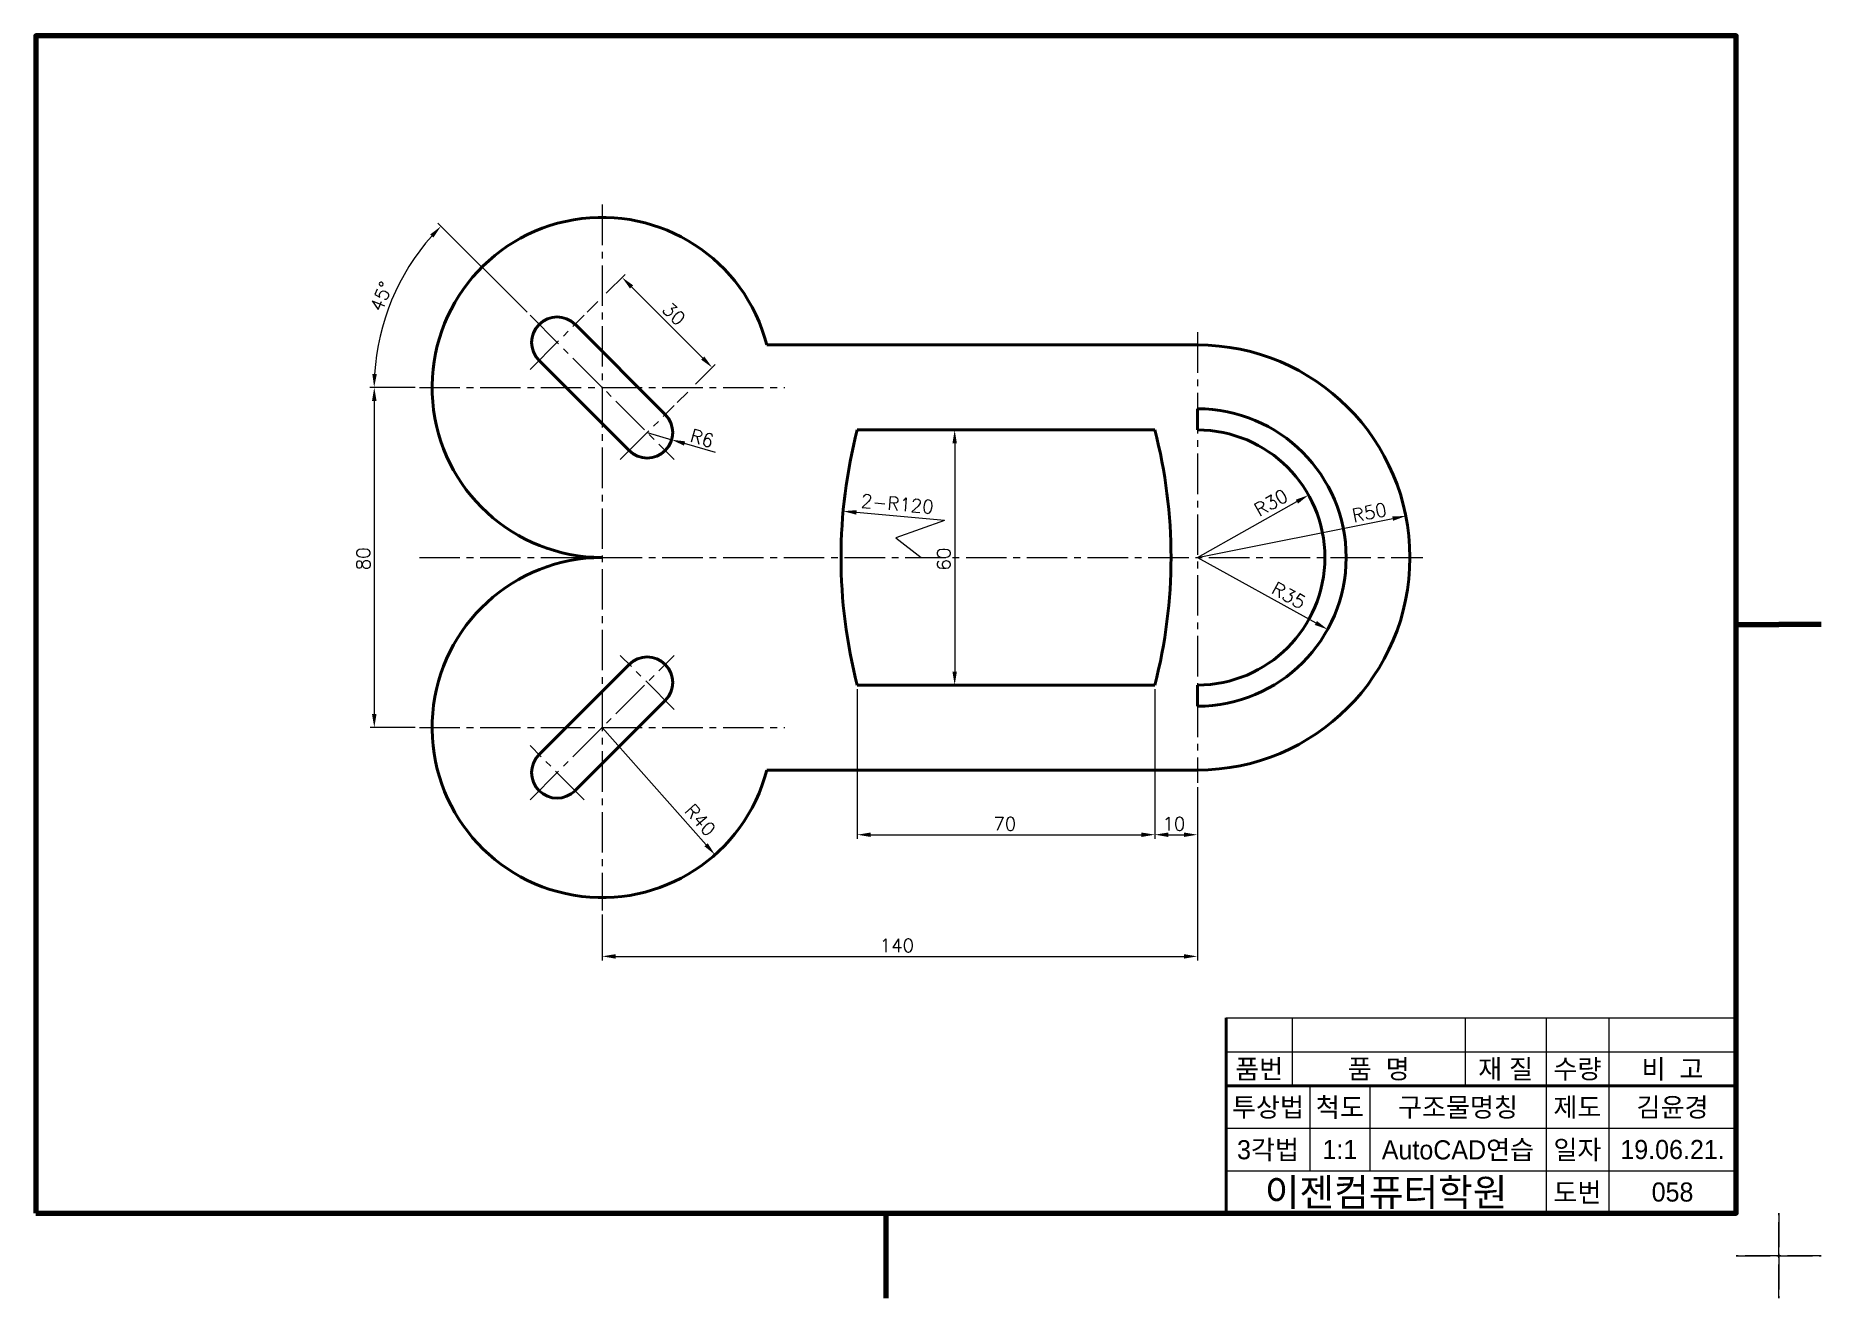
# Model space of a CAD drawing. Header units: millimetres. Extents: x 0 to 4210, y 0 to 2980.
# Drawn here: x 2950 to 3370, y 1475 to 1772 of the extents above; entities that cross this region are included whole.
import ezdxf
from ezdxf.enums import TextEntityAlignment as Align

# ---------------------------------------------------------------- set-up
doc = ezdxf.new("R2010")
doc.units = ezdxf.units.MM
doc.linetypes.add('CENTER2', pattern=[28.575, 19.05, -3.175, 3.175, -3.175])
doc.linetypes.add('PHANTOM2', pattern=[31.75, 15.875, -3.175, 3.175, -3.175, 3.175, -3.175])
for name, color, linetype, lineweight in [('가는선', 1, 'Continuous', 13), ('구분선', 1, 'PHANTOM2', 13), ('문자', 2, 'Continuous', 20), ('외곽선', 4, 'Continuous', 70), ('외형선', 3, 'Continuous', 40), ('중심선', 1, 'CENTER2', 13), ('치수선', 1, 'Continuous', 13)]:
    doc.layers.add(name, color=color, linetype=linetype, lineweight=lineweight)
doc.styles.get("Standard").update_dxf_attribs({"font": 'romans.shx'})
doc.styles.add('한글', font='')
doc.styles.get('한글').set_extended_font_data('Gulim')

msp = doc.modelspace()

# ---------------------------------------------------------------- texts
at = {"layer": '문자', "color": 2, "ltscale": 0.5}
for s, rotation, p in [('45°', 67.5, (3031.39, 1706.83)), ('80', 90, (3028.64, 1646.26))]:
    msp.add_text(s, height=3.15, rotation=rotation, dxfattribs=at).set_placement(p)
at = {"layer": '문자', "ltscale": 0.5}
for s, rotation, p in [('30', 315, (3097.11, 1707.37)), ('R6', 343.6603, (3103.62, 1676.57)), ('2-R120', 354.7923, (3143.99, 1661.09)), ('R30', 29.3071, (3237.75, 1658.78)), ('R50', 11.2548, (3259.95, 1657.5)), ('60', 90, (3165.16, 1646.18)), ('R35', 331.0831, (3240.35, 1640.94)), ('R40', 311.567, (3102.42, 1589.54))]:
    msp.add_text(s, height=3.15, rotation=rotation, dxfattribs=at).set_placement(p)
for s, p in [('70', (3175.24, 1585.05)), ('10', (3215.01, 1585.05)), ('140', (3148.51, 1556.43))]:
    msp.add_text(s, height=3.15, dxfattribs=at).set_placement(p)
at = {"layer": '문자', "ltscale": 0.5, "style": '한글'}
for s, height, p in [('품번', 4.5, (3237.79, 1529)), ('품  명', 4.5, (3265.9, 1529)), ('재 질', 4.5, (3295.75, 1529)), ('수량', 4.5, (3312.64, 1529)), ('비  고', 4.5, (3335.01, 1529)), ('투상법', 4.5, (3239.86, 1520)), ('척도', 4.5, (3256.76, 1520)), ('구조물명칭', 4.5, (3284.54, 1520)), ('제도', 4.5, (3312.64, 1520)), ('김윤경', 4.5, (3335.01, 1520)), ('3각법', 4.5, (3239.86, 1510)), ('1:1', 4.5, (3256.76, 1510)), ('AutoCAD연습', 4.5, (3284.54, 1510)), ('일자', 4.5, (3312.64, 1510)), ('19.06.21.', 4.5, (3335.01, 1510)), ('이젠컴퓨터학원', 6.5, (3267.64, 1500)), ('도번', 4.5, (3312.64, 1500)), ('058', 4.5, (3335.01, 1500))]:
    msp.add_text(s, height=height, dxfattribs=at).set_placement(p, align=Align.MIDDLE)

# ---------------------------------------------------------------- linework, layer by layer
at = {"layer": '가는선', "ltscale": 0.5}
for p, q in [((3230, 1541), (3350, 1541)), ((3245.58, 1541), (3245.58, 1525)), ((3286.22, 1541), (3286.22, 1525)), ((3305.27, 1541), (3305.27, 1495)), ((3320.01, 1541), (3320.01, 1495)), ((3230, 1533), (3350, 1533)), ((3249.73, 1525), (3249.73, 1505)), ((3263.8, 1525), (3263.8, 1505)), ((3230, 1515), (3350, 1515)), ((3230, 1505), (3350, 1505))]:
    msp.add_line(p, q, dxfattribs=at)
at = {"layer": '구분선', "ltscale": 0.5}
for points in [[(3350, 1485), (3360, 1485), (3360, 1495)], [(3350, 1485), (3360, 1485), (3360, 1495)], [(3360, 1495), (3360, 1485), (3370, 1485)], [(3360, 1495), (3360, 1485), (3370, 1485)], [(3360, 1495), (3360, 1485), (3370, 1485)], [(3360, 1495), (3360, 1485), (3370, 1485)], [(3360, 1475), (3360, 1485), (3350, 1485)], [(3370, 1485), (3360, 1485), (3360, 1475)], [(3370, 1485), (3360, 1485), (3360, 1475)]]:
    msp.add_lwpolyline(points, dxfattribs=at)
at = {"layer": '외곽선', "ltscale": 0.5}
for p, q in [((3350, 1633.5), (3360, 1633.5)), ((3370, 1633.5), (3360, 1633.5)), ((3370, 1633.5), (3360, 1633.5)), ((3350, 1495), (3350, 1541)), ((3150, 1495), (3150, 1485)), ((3150, 1495), (3150, 1485)), ((3150, 1485), (3150, 1475))]:
    msp.add_line(p, q, dxfattribs=at)
msp.add_lwpolyline([(2950, 1495), (3350, 1495), (3350, 1772), (2950, 1772)], close=True, dxfattribs=at)
at = {"layer": '외형선', "ltscale": 0.5}
for p, q in [((3076.87, 1704.11), (3098.09, 1682.89)), ((3223.24, 1699.26), (3121.97, 1699.26)), ((3068.39, 1695.62), (3089.6, 1674.41)), ((3223.24, 1679.26), (3223.24, 1684.26)), ((3143.24, 1679.26), (3213.24, 1679.26)), ((3068.39, 1602.89), (3089.6, 1624.11)), ((3213.24, 1619.26), (3143.24, 1619.26)), ((3223.24, 1614.26), (3223.24, 1619.26)), ((3076.87, 1594.41), (3098.09, 1615.62)), ((3223.24, 1599.26), (3121.97, 1599.26)), ((3230, 1541), (3230, 1533)), ((3230, 1533), (3230, 1525)), ((3230, 1525), (3350, 1525)), ((3230, 1525), (3230, 1505)), ((3230, 1505), (3230, 1495))]:
    msp.add_line(p, q, dxfattribs=at)
for centre, radius, start, end in [((3083.24, 1689.26), 40, 14.4775, 270), ((3072.63, 1699.86), 6, 45, 225), ((3223.24, 1649.26), 50, 270, 90), ((3223.24, 1649.26), 35, 270, 90), ((3093.84, 1678.65), 6, 225, 45), ((3259.43, 1649.26), 120, 165.5225, 194.4775), ((3097.05, 1649.26), 120, 345.5225, 14.4775), ((3223.24, 1649.26), 30, 270, 90), ((3083.24, 1609.26), 40, 90, 345.5225), ((3093.84, 1619.86), 6, 315, 135), ((3072.63, 1598.65), 6, 135, 315)]:
    msp.add_arc(centre, radius, start, end, dxfattribs=at)
at = {"layer": '중심선', "ltscale": 0.5}
for p, q in [((3083.24, 1732.26), (3083.24, 1566.26)), ((3066.27, 1693.5), (3078.99, 1706.23)), ((3066.27, 1706.23), (3100.21, 1672.29)), ((3223.24, 1702.26), (3223.24, 1596.26)), ((3040.24, 1689.26), (3126.24, 1689.26)), ((3087.48, 1672.29), (3100.21, 1685.01)), ((3040.24, 1649.26), (3276.24, 1649.26)), ((3066.27, 1592.29), (3100.21, 1626.23)), ((3100.21, 1613.5), (3087.48, 1626.23)), ((3040.24, 1609.26), (3126.24, 1609.26)), ((3078.99, 1592.29), (3066.27, 1605.01))]:
    msp.add_line(p, q, dxfattribs=at)
at = {"layer": '치수선', "color": 1, "ltscale": 0.5}
for p, q in [((3065.56, 1706.93), (3044.61, 1727.88)), ((3039.24, 1689.26), (3028.61, 1689.26)), ((3039.24, 1689.26), (3028.64, 1689.26)), ((3029.64, 1686.11), (3029.64, 1612.41)), ((3039.24, 1609.26), (3028.64, 1609.26))]:
    msp.add_line(p, q, dxfattribs=at)
at = {"layer": '치수선', "ltscale": 0.5}
for p, q in [((3084.2, 1711.43), (3088.62, 1715.86)), ((3079.7, 1706.93), (3082.24, 1709.47)), ((3090.14, 1712.92), (3106.9, 1696.16)), ((3105.22, 1690.03), (3109.84, 1694.64)), ((3100.91, 1685.72), (3103.37, 1688.17)), ((3093.84, 1678.65), (3099.6, 1676.96)), ((3109.89, 1673.95), (3102.62, 1676.08)), ((3166.16, 1676.11), (3166.16, 1622.41)), ((3163.77, 1657.98), (3143.06, 1659.86)), ((3223.24, 1649.26), (3246.65, 1662.4)), ((3163.77, 1657.98), (3152.34, 1653.92)), ((3223.24, 1649.26), (3269.19, 1658.4)), ((3152.34, 1653.92), (3158.24, 1649.26)), ((3223.24, 1649.26), (3251.12, 1633.86)), ((3143.24, 1618.26), (3143.24, 1583.05)), ((3213.24, 1618.26), (3213.24, 1583.05)), ((3083.24, 1609.26), (3107.69, 1581.69)), ((3223.24, 1595.26), (3223.24, 1583.05)), ((3146.39, 1584.05), (3210.09, 1584.05)), ((3216.39, 1584.05), (3220.09, 1584.05)), ((3223.24, 1583.05), (3223.24, 1554.43)), ((3083.24, 1565.26), (3083.24, 1554.43)), ((3086.39, 1555.43), (3220.09, 1555.43))]:
    msp.add_line(p, q, dxfattribs=at)
at = {"layer": '치수선', "color": 1, "ltscale": 0.5}
msp.add_arc((3083.24, 1689.26), 53.62, 138.3663, 176.6337, dxfattribs=at)
for points in [[(3042.78, 1725.24), (3043.54, 1724.52), (3045.32, 1727.17)], [(3029.11, 1686.11), (3030.16, 1686.11), (3029.64, 1689.26)], [(3030.23, 1692.39), (3029.18, 1692.42), (3029.61, 1689.26)], [(3029.11, 1612.41), (3030.16, 1612.41), (3029.64, 1609.26)]]:
    msp.add_solid(points, dxfattribs=at)
at = {"layer": '치수선', "ltscale": 0.5}
for points in [[(3090.51, 1713.29), (3089.77, 1712.55), (3087.92, 1715.15)], [(3107.27, 1696.53), (3106.53, 1695.79), (3109.13, 1693.94)], [(3102.77, 1676.58), (3102.48, 1675.57), (3099.6, 1676.96)], [(3165.63, 1676.11), (3166.68, 1676.11), (3166.16, 1679.26)], [(3246.39, 1662.86), (3246.91, 1661.94), (3249.4, 1663.94)], [(3143.11, 1660.39), (3143.01, 1659.34), (3139.92, 1660.15)], [(3269.08, 1658.92), (3269.29, 1657.89), (3272.27, 1659.02)], [(3251.37, 1634.32), (3250.86, 1633.4), (3253.87, 1632.33)], [(3165.63, 1622.41), (3166.68, 1622.41), (3166.16, 1619.26)], [(3146.39, 1584.57), (3146.39, 1583.52), (3143.24, 1584.05)], [(3210.09, 1584.57), (3210.09, 1583.52), (3213.24, 1584.05)], [(3216.39, 1584.57), (3216.39, 1583.52), (3213.24, 1584.05)], [(3220.09, 1584.57), (3220.09, 1583.52), (3223.24, 1584.05)], [(3108.08, 1582.03), (3107.29, 1581.34), (3109.78, 1579.33)], [(3086.39, 1555.95), (3086.39, 1554.9), (3083.24, 1555.43)], [(3220.09, 1555.95), (3220.09, 1554.9), (3223.24, 1555.43)]]:
    msp.add_solid(points, dxfattribs=at)

msp.set_redraw_order([(e.dxf.handle, doc.entitydb.next_handle()) for e in msp.query("TEXT MTEXT ATTDEF DIMENSION ARC_DIMENSION")])  # texts and dimensions are drawn at this point

doc.saveas('drawing.dxf')
